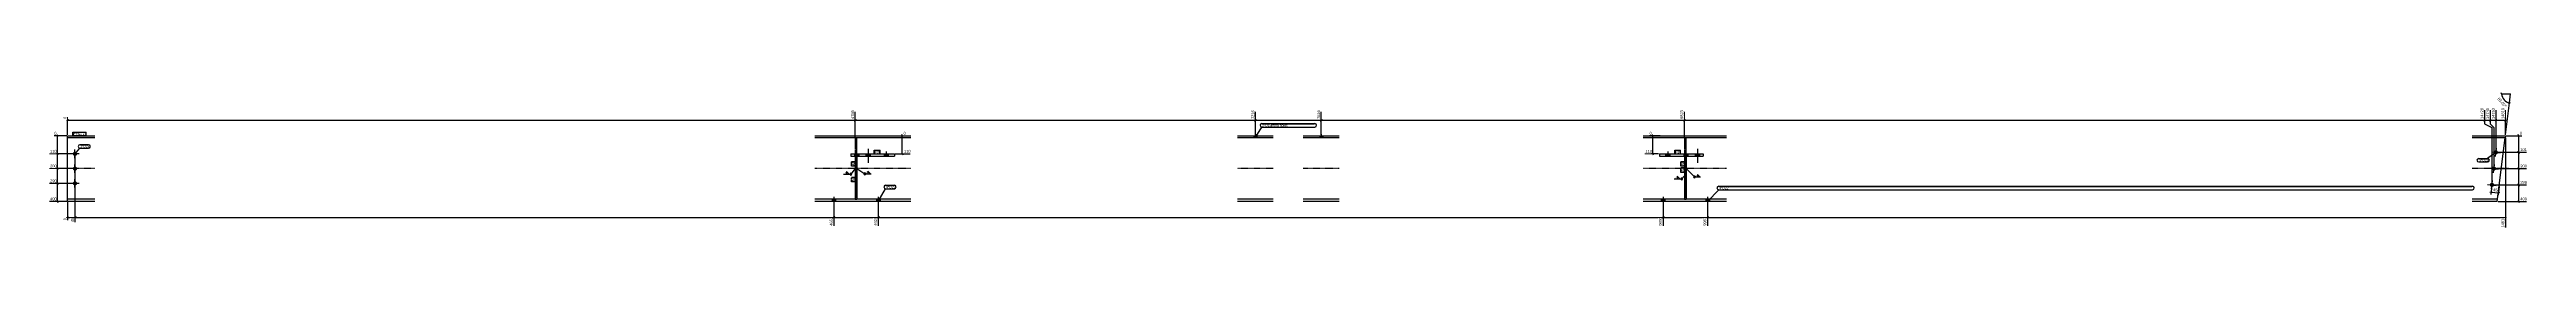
# Model space of a CAD drawing. Header units: millimetres. Extents: x 10 to 57393, y 7 to 4887.
# Drawn here: x 10 to 15058, y 7 to 832 of the extents above; entities that cross this region are included whole.
import ezdxf

# ---------------------------------------------------------------- set-up
doc = ezdxf.new("R2010")
doc.units = ezdxf.units.MM
doc.linetypes.add('DXK_LINE_DOT2', pattern=[3.9198, 1.9599, -1.9599])
doc.linetypes.add('DXK_LINE_DOT3', pattern=[5.9187, 2.979, -0.9799, 0.9799, -0.9799])
for name, color, linetype in [('MÅLSÆTNING', 7, 'Continuous'), ('STÅL', 7, 'Continuous'), ('TEKST', 7, 'Continuous')]:
    doc.layers.add(name, color=color, linetype=linetype)
doc.styles.add('Arial Narrow', font='ARIALN.TTF', dxfattribs={"height": 0.2})

msp = doc.modelspace()

# ---------------------------------------------------------------- hatches: boundary and pattern name
at = {"layer": 'STÅL', "linetype": 'Continuous'}
for points in [[(152, 460, -1), (178, 460, -1)], [(4926, 460), (4900, 460), (4900, 445), (4926, 445)], [(4996, 460), (4970, 460), (4970, 445), (4996, 445)], [(5080, 445), (5106, 445), (5106, 460), (5080, 460)], [(7345, 570), (7327, 570), (7327, 557), (7345, 557)], [(7745, 570), (7727, 570), (7727, 557), (7745, 557)], [(9828, 445), (9854, 445), (9854, 460), (9828, 460)], [(9964, 460), (9938, 460), (9938, 445), (9964, 445)], [(10034, 460), (10008, 460), (10008, 445), (10034, 445)], [(14860, 471, -1), (14885, 468, -1)], [(152, 370, -1), (178, 370, -1)], [(14847, 372, -1), (14873, 369, -1)], [(152, 280, -1), (178, 280, -1)], [(4786, 184), (4764, 184), (4764, 170), (4786, 170)], [(4786, 184), (4764, 184), (4764, 170), (4786, 170)], [(5056, 184), (5034, 184), (5034, 170), (5056, 170)], [(5056, 184), (5034, 184), (5034, 170), (5056, 170)], [(9824, 184), (9802, 184), (9802, 170), (9824, 170)], [(9824, 184), (9802, 184), (9802, 170), (9824, 170)], [(10094, 184), (10072, 184), (10072, 170), (10094, 170)], [(10094, 184), (10072, 184), (10072, 170), (10094, 170)], [(14835, 273, -1), (14861, 269, -1)]]:
    msp.add_hatch(color=96, dxfattribs=at).paths.add_polyline_path(points)

# ---------------------------------------------------------------- linework, layer by layer
at = {"layer": 'MÅLSÆTNING', "color": 7, "linetype": 'Continuous'}
for p, q in [((14910, 818), (14905, 832)), ((14908, 825), (14962, 825)), ((127, 668), (113, 662)), ((120, 575), (120, 684)), ((120, 665), (4905, 665)), ((4898, 662), (4912, 668)), ((4905, 560), (4905, 716)), ((7343, 668), (7329, 662)), ((7329, 662), (7343, 668)), ((7336, 573), (7336, 716)), ((7336, 573), (7336, 716)), ((7336, 665), (7736, 665)), ((7729, 662), (7743, 668)), ((7736, 575), (7736, 716)), ((9949, 668), (9936, 662)), ((9936, 662), (9949, 668)), ((9943, 561), (9943, 716)), ((9943, 561), (9943, 716)), ((9943, 665), (14803, 665)), ((14796, 662), (14810, 668)), ((14803, 727), (14803, 642)), ((14879, 668), (14866, 662)), ((14873, 474), (14873, 727)), ((14873, 665), (14930, 665)), ((14924, 662), (14937, 668)), ((14930, 575), (14930, 727)), ((160, 460), (11, 460)), ((160, 460), (11, 460)), ((115, 570), (39, 570)), ((61, 564), (55, 577)), ((55, 467), (61, 454)), ((61, 454), (55, 467)), ((58, 460), (58, 570)), ((58, 370), (58, 460)), ((165, 454), (165, 44)), ((165, 454), (165, 44)), ((5148, 460), (5238, 460)), ((5150, 570), (5210, 570)), ((5194, 564), (5189, 577)), ((5189, 467), (5194, 454)), ((5191, 460), (5191, 570)), ((9786, 460), (9703, 460)), ((9796, 570), (9731, 570)), ((9752, 564), (9747, 577)), ((9747, 467), (9752, 454)), ((9750, 460), (9750, 570)), ((14930, 558), (14930, 11)), ((14935, 570), (15029, 570)), ((15013, 564), (15008, 577)), ((160, 370), (11, 370)), ((160, 370), (11, 370)), ((55, 377), (61, 364)), ((61, 364), (55, 377)), ((58, 280), (58, 370)), ((14865, 370), (15058, 370)), ((15013, 364), (15008, 377)), ((15011, 271), (15011, 370)), ((160, 280), (11, 280)), ((160, 280), (11, 280)), ((115, 170), (11, 170)), ((55, 287), (61, 274)), ((61, 274), (55, 287)), ((55, 177), (61, 164)), ((58, 170), (58, 280)), ((120, 166), (120, 55)), ((4775, 151), (4775, 22)), ((5045, 151), (5045, 22)), ((9813, 151), (9813, 22)), ((10083, 151), (10083, 22)), ((10083, 151), (10083, 22)), ((14836, 226), (14850, 229)), ((14848, 267), (14841, 213)), ((14843, 227), (14888, 222)), ((14853, 271), (15058, 271)), ((14895, 224), (14880, 220)), ((14892, 261), (14886, 208)), ((15008, 278), (15013, 264)), ((15013, 264), (15008, 278)), ((15008, 177), (15013, 164)), ((15011, 170), (15011, 271)), ((113, 71), (127, 76)), ((120, 73), (165, 73)), ((172, 76), (158, 71)), ((172, 76), (158, 71)), ((165, 73), (4775, 73)), ((4768, 71), (4782, 76)), ((5038, 71), (5052, 76)), ((9806, 71), (9819, 76)), ((10089, 76), (10076, 71)), ((10076, 71), (10089, 76)), ((10083, 73), (14930, 73)), ((14924, 71), (14937, 76))]:
    msp.add_line(p, q, dxfattribs=at)
at = {"layer": 'STÅL', "color": 2, "linetype": 'Continuous'}
for p, q in [((120, 184), (120, 570)), ((120, 570), (286, 570)), ((286, 557), (120, 557)), ((4660, 570), (5243, 570)), ((5243, 557), (4660, 557)), ((4878, 460), (5143, 460)), ((4878, 460), (4878, 445)), ((5143, 460), (5143, 445)), ((7227, 570), (7445, 570)), ((7445, 557), (7227, 557)), ((7627, 570), (7845, 570)), ((7845, 557), (7627, 557)), ((9691, 570), (10198, 570)), ((10198, 557), (9691, 557)), ((9791, 460), (10056, 460)), ((9791, 460), (9791, 445)), ((10056, 460), (10056, 445)), ((14728, 570), (14930, 570)), ((14929, 557), (14728, 557)), ((14881, 170), (14929, 557)), ((14930, 570), (14929, 557)), ((4878, 445), (5143, 445)), ((4905, 445), (4905, 184)), ((4905, 445), (4915, 445)), ((4915, 445), (4915, 184)), ((9791, 445), (10056, 445)), ((9943, 445), (9943, 184)), ((9943, 445), (9953, 445)), ((9953, 445), (9953, 184)), ((120, 170), (120, 184)), ((286, 184), (120, 184)), ((286, 170), (120, 170)), ((5243, 184), (4660, 184)), ((5243, 170), (4660, 170)), ((7445, 184), (7227, 184)), ((7445, 170), (7227, 170)), ((7845, 184), (7627, 184)), ((7845, 170), (7627, 170)), ((10198, 184), (9691, 184)), ((10198, 170), (9691, 170)), ((14883, 184), (14728, 184)), ((14881, 170), (14728, 170))]:
    msp.add_line(p, q, dxfattribs=at)
at = {"layer": 'STÅL', "color": 96, "linetype": 'Continuous'}
for p, q in [((191, 460), (139, 460)), ((165, 434), (165, 486)), ((4900, 460), (4900, 445)), ((4913, 490), (4913, 405)), ((4926, 460), (4926, 445)), ((4970, 460), (4970, 445)), ((4983, 490), (4983, 405)), ((4996, 460), (4996, 445)), ((5080, 460), (5080, 445)), ((5093, 475), (5093, 445)), ((5106, 460), (5106, 445)), ((7327, 570), (7327, 557)), ((7336, 580), (7336, 557)), ((7345, 570), (7345, 557)), ((7727, 570), (7727, 557)), ((7736, 580), (7736, 557)), ((7745, 570), (7745, 557)), ((9828, 460), (9828, 445)), ((9841, 475), (9841, 445)), ((9854, 460), (9854, 445)), ((9938, 460), (9938, 445)), ((9951, 490), (9951, 405)), ((9964, 460), (9964, 445)), ((10008, 460), (10008, 445)), ((10021, 490), (10021, 405)), ((10034, 460), (10034, 445)), ((14847, 473), (14898, 466)), ((14869, 444), (14876, 495)), ((191, 370), (139, 370)), ((165, 344), (165, 396)), ((165, 254), (165, 306)), ((14835, 373), (14886, 367)), ((14857, 344), (14864, 396)), ((191, 280), (139, 280)), ((4764, 184), (4764, 170)), ((4764, 184), (4764, 170)), ((4775, 197), (4775, 124)), ((4775, 197), (4775, 124)), ((4786, 184), (4786, 170)), ((4786, 184), (4786, 170)), ((5034, 184), (5034, 170)), ((5034, 184), (5034, 170)), ((5045, 197), (5045, 124)), ((5045, 197), (5045, 124)), ((5056, 184), (5056, 170)), ((5056, 184), (5056, 170)), ((9802, 184), (9802, 170)), ((9802, 184), (9802, 170)), ((9813, 197), (9813, 124)), ((9813, 197), (9813, 124)), ((9824, 184), (9824, 170)), ((9824, 184), (9824, 170)), ((10072, 184), (10072, 170)), ((10072, 184), (10072, 170)), ((10083, 197), (10083, 124)), ((10083, 197), (10083, 124)), ((10094, 184), (10094, 170)), ((10094, 184), (10094, 170)), ((14822, 274), (14874, 268)), ((14845, 245), (14851, 297))]:
    msp.add_line(p, q, dxfattribs=at)
at = {"layer": 'STÅL', "color": 7, "linetype": 'DXK_LINE_DOT2'}
for p, q in [((4905, 556), (4905, 185)), ((4915, 556), (4905, 556)), ((4915, 185), (4915, 556)), ((9943, 556), (9943, 185)), ((9953, 556), (9943, 556)), ((9953, 185), (9953, 556)), ((14928, 555), (14926, 536)), ((4905, 185), (4915, 185)), ((4905, 184), (4915, 184)), ((9943, 185), (9953, 185)), ((9943, 184), (9953, 184))]:
    msp.add_line(p, q, dxfattribs=at)
at = {"layer": 'STÅL', "color": 7, "linetype": 'DXK_LINE_DOT3'}
for p, q in [((286, 370), (75, 370)), ((5243, 370), (4660, 370)), ((7445, 370), (7227, 370)), ((7845, 370), (7627, 370)), ((10198, 370), (9691, 370)), ((14951, 370), (14728, 370))]:
    msp.add_line(p, q, dxfattribs=at)

# ---------------------------------------------------------------- next in the draw order: wipeouts: each hides what was drawn before it
at = {"color": 0, "linetype": 'Continuous'}
for points in [[(116, 687), (91, 687), (91, 669), (116, 669)], [(4901, 720), (4876, 720), (4876, 669), (4901, 669)], [(7732, 720), (7707, 720), (7707, 669), (7732, 669)], [(14927, 731), (14901, 731), (14901, 669), (14927, 669)], [(51, 464), (51, 489), (10, 489), (10, 464)], [(5213, 574), (5213, 599), (5195, 599), (5195, 574)], [(5239, 464), (5239, 489), (5199, 489), (5199, 464)], [(9742, 464), (9742, 489), (9702, 489), (9702, 464)], [(9746, 574), (9746, 599), (9727, 599), (9727, 574)], [(15058, 374), (15058, 399), (15018, 399), (15018, 374)], [(51, 174), (51, 199), (10, 199), (10, 174)], [(161, 69), (136, 69), (136, 40), (161, 40)], [(4771, 69), (4746, 69), (4746, 18), (4771, 18)], [(14927, 69), (14901, 69), (14901, 7), (14927, 7)]]:
    msp.add_wipeout(points, dxfattribs=at).dxf.layer = 'MÅLSÆTNING'
at = {"color": 0}
for points in [[(245, 498), (245, 513), (197, 513), (197, 498)], [(5053, 463), (5053, 479), (5024, 479), (5024, 463)], [(4902, 409), (4886, 409), (4886, 388), (4902, 388)], [(9939, 409), (9924, 409), (9924, 388), (9939, 388)], [(5141, 250), (5141, 266), (5093, 266), (5093, 250)], [(14728, 244), (14728, 260), (10154, 260), (10154, 244)]]:
    msp.add_wipeout(points, dxfattribs=at).dxf.layer = 'TEKST'

# ---------------------------------------------------------------- next in the draw order: linework, layer by layer
at = {"layer": 'MÅLSÆTNING', "color": 7, "linetype": 'Continuous'}
for p, q in [((14931, 575), (14955, 771)), ((14948, 769), (14962, 773)), ((14955, 771), (14962, 825)), ((4912, 668), (4898, 662)), ((4905, 560), (4905, 716)), ((4905, 665), (7336, 665)), ((7743, 668), (7729, 662)), ((7736, 575), (7736, 716)), ((7736, 665), (9943, 665)), ((14803, 642), (14848, 620)), ((14848, 620), (14848, 276)), ((14877, 470), (15058, 470)), ((14877, 470), (15058, 470)), ((15008, 476), (15013, 463)), ((15013, 463), (15008, 476)), ((15011, 470), (15011, 570)), ((15011, 370), (15011, 470)), ((14865, 370), (15058, 370)), ((15008, 377), (15013, 364)), ((4775, 151), (4775, 22)), ((4782, 76), (4768, 71)), ((4775, 73), (5045, 73))]:
    msp.add_line(p, q, dxfattribs=at)
msp.add_arc((14962, 825), 54, 180, 263, dxfattribs=at)

# ---------------------------------------------------------------- next in the draw order: texts
at = {"layer": 'MÅLSÆTNING', "color": 3, "linetype": 'Continuous', "style": 'Arial Narrow'}
for s, p in [('0', (113, 673)), ('4785', (4898, 673)), ('7616', (7729, 673)), ('14810', (14923, 673)), ('4655', (4768, 22)), ('14810', (14923, 11))]:
    msp.add_text(s, height=17.2, rotation=90.0002, dxfattribs=at).set_placement(p)
for s, p in [('110', (14, 467)), ('0', (5199, 577)), ('110', (5202, 467)), ('110', (9706, 467)), ('0', (9731, 577)), ('200', (15021, 377)), ('400', (14, 177))]:
    msp.add_text(s, height=17.2, dxfattribs=at).set_placement(p)

# ---------------------------------------------------------------- next in the draw order: wipeouts: each hides what was drawn before it
at = {"color": 0, "linetype": 'Continuous'}
msp.add_wipeout([(116, 69), (91, 69), (91, 51), (116, 51)], dxfattribs=at).dxf.layer = 'MÅLSÆTNING'
at = {"color": 0}
for points in [[(245, 498), (245, 513), (197, 513), (197, 498)], [(5053, 463), (5053, 479), (5024, 479), (5024, 463)], [(4902, 409), (4886, 409), (4886, 388), (4902, 388)], [(9939, 409), (9924, 409), (9924, 388), (9939, 388)], [(5141, 250), (5141, 266), (5093, 266), (5093, 250)], [(14728, 244), (14728, 260), (10154, 260), (10154, 244)]]:
    msp.add_wipeout(points, dxfattribs=at).dxf.layer = 'TEKST'

# ---------------------------------------------------------------- next in the draw order: linework, layer by layer
at = {"layer": 'TEKST', "color": 7, "linetype": 'Continuous'}
for p, q in [((165, 459), (195, 495)), ((195, 516), (248, 516)), ((195, 495), (248, 495)), ((5021, 482), (5056, 482)), ((5021, 461), (5021, 482)), ((5021, 461), (5056, 461)), ((5056, 461), (5056, 482)), ((4883, 385), (4883, 411)), ((4905, 411), (4883, 411)), ((4905, 385), (4883, 385)), ((4905, 385), (4905, 411)), ((9921, 385), (9921, 411)), ((9942, 411), (9921, 411)), ((9942, 385), (9921, 385)), ((9942, 385), (9942, 411)), ((5045, 170), (5090, 247)), ((5090, 269), (5143, 269)), ((5090, 247), (5143, 247)), ((10083, 170), (10151, 241)), ((10151, 263), (14730, 263)), ((10151, 241), (14730, 241))]:
    msp.add_line(p, q, dxfattribs=at)
for centre, start, end in [((195, 505), 90, 270), ((248, 505), 270, 90), ((5090, 258), 90, 270), ((5143, 258), 270, 90), ((10151, 252), 90, 270), ((14730, 252), 270, 90)]:
    msp.add_arc(centre, 10.6, start, end, dxfattribs=at)

# ---------------------------------------------------------------- next in the draw order: texts
at = {"layer": 'MÅLSÆTNING', "color": 3, "linetype": 'Continuous', "style": 'Arial Narrow'}
for s, p in [('0', (113, 55)), ('45', (158, 44))]:
    msp.add_text(s, height=17.2, rotation=90.0002, dxfattribs=at).set_placement(p)
at = {"layer": 'TEKST', "color": 3, "style": 'Arial Narrow'}
for s, p in [('3*D26', (197, 498)), ('F38', (5024, 463)), ('4*D22', (5093, 250)), ('4*D22', (10154, 244))]:
    msp.add_text(s, height=15, dxfattribs=at).set_placement(p)
for p in [(4902, 388), (9939, 388)]:
    msp.add_text('A5', height=15, rotation=90.0002, dxfattribs=at).set_placement(p)

# ---------------------------------------------------------------- next in the draw order: wipeouts: each hides what was drawn before it
at = {"color": 0}
msp.add_wipeout([(14919, 743), (14938, 760), (14894, 810), (14875, 793)], dxfattribs=at).dxf.layer = 'MÅLSÆTNING'
at = {"color": 0, "linetype": 'Continuous'}
for points in [[(7332, 720), (7307, 720), (7307, 669), (7332, 669)], [(9939, 720), (9914, 720), (9914, 669), (9939, 669)], [(14800, 731), (14774, 731), (14774, 669), (14800, 669)], [(54, 574), (54, 599), (36, 599), (36, 574)], [(15033, 574), (15033, 599), (15015, 599), (15015, 574)], [(15058, 473), (15058, 498), (15018, 498), (15018, 473)], [(51, 374), (51, 399), (10, 399), (10, 374)], [(5041, 69), (5016, 69), (5016, 18), (5041, 18)]]:
    msp.add_wipeout(points, dxfattribs=at).dxf.layer = 'MÅLSÆTNING'

# ---------------------------------------------------------------- next in the draw order: linework, layer by layer
at = {"layer": 'MÅLSÆTNING', "color": 7, "linetype": 'Continuous'}
for p, q in [((14796, 662), (14810, 668)), ((14803, 727), (14803, 642)), ((14803, 665), (14838, 665)), ((14803, 642), (14848, 620)), ((14845, 668), (14831, 662)), ((14838, 727), (14838, 642)), ((14838, 642), (14860, 620)), ((14848, 620), (14848, 276)), ((14860, 620), (14860, 375)), ((5045, 151), (5045, 22)), ((5052, 76), (5038, 71)), ((5045, 73), (9813, 73))]:
    msp.add_line(p, q, dxfattribs=at)

# ---------------------------------------------------------------- next in the draw order: texts
at = {"layer": 'MÅLSÆTNING', "color": 3, "style": 'Arial Narrow'}
msp.add_text('83.00°', height=17.2, rotation=-48.5009, dxfattribs=at).set_placement((14880, 793))
at = {"layer": 'MÅLSÆTNING', "color": 3, "linetype": 'Continuous', "style": 'Arial Narrow'}
for s, p in [('7216', (7329, 673)), ('9823', (9935, 673)), ('14728', (14796, 673)), ('4925', (5038, 22))]:
    msp.add_text(s, height=17.2, rotation=90.0002, dxfattribs=at).set_placement(p)
for s, p in [('0', (39, 577)), ('0', (15018, 577)), ('101', (15021, 477)), ('200', (14, 377))]:
    msp.add_text(s, height=17.2, dxfattribs=at).set_placement(p)

# ---------------------------------------------------------------- next in the draw order: wipeouts: each hides what was drawn before it
at = {"color": 0}
for points in [[(185, 573), (185, 589), (156, 589), (156, 573)], [(9916, 463), (9916, 479), (9887, 479), (9887, 463)], [(4902, 313), (4886, 313), (4886, 292), (4902, 292)], [(9939, 371), (9924, 371), (9924, 350), (9939, 350)]]:
    msp.add_wipeout(points, dxfattribs=at).dxf.layer = 'TEKST'

# ---------------------------------------------------------------- next in the draw order: wipeouts: each hides what was drawn before it
at = {"color": 0, "linetype": 'Continuous'}
for points in [[(14834, 731), (14809, 731), (14809, 669), (14834, 669)], [(51, 284), (51, 309), (10, 309), (10, 284)], [(9809, 69), (9784, 69), (9784, 18), (9809, 18)]]:
    msp.add_wipeout(points, dxfattribs=at).dxf.layer = 'MÅLSÆTNING'
at = {"color": 0}
for points, layer in [([(14880, 226), (14883, 251), (14854, 255), (14851, 230)], 'MÅLSÆTNING'), ([(7425, 626), (7425, 642), (7377, 642), (7377, 626)], 'TEKST'), ([(185, 573), (185, 589), (156, 589), (156, 573)], 'TEKST'), ([(9916, 463), (9916, 479), (9887, 479), (9887, 463)], 'TEKST'), ([(4902, 313), (4886, 313), (4886, 292), (4902, 292)], 'TEKST'), ([(9939, 371), (9924, 371), (9924, 350), (9939, 350)], 'TEKST')]:
    msp.add_wipeout(points, dxfattribs=at).dxf.layer = layer

# ---------------------------------------------------------------- next in the draw order: linework, layer by layer
at = {"layer": 'MÅLSÆTNING', "color": 7, "linetype": 'Continuous'}
for p, q in [((14831, 662), (14845, 668)), ((14838, 727), (14838, 642)), ((14838, 665), (14873, 665)), ((14838, 642), (14860, 620)), ((14860, 620), (14860, 375)), ((14879, 668), (14866, 662)), ((14873, 474), (14873, 727)), ((9813, 151), (9813, 22)), ((14853, 271), (15058, 271)), ((14886, 170), (15058, 170)), ((9819, 76), (9806, 71)), ((9813, 73), (10083, 73))]:
    msp.add_line(p, q, dxfattribs=at)
at = {"layer": 'TEKST', "color": 7, "linetype": 'Continuous'}
for p, q in [((9884, 482), (9919, 482)), ((9884, 461), (9884, 482)), ((9884, 461), (9919, 461)), ((9919, 461), (9919, 482))]:
    msp.add_line(p, q, dxfattribs=at)
at = {"layer": 'TEKST', "color": 7, "linetype": 'DXK_LINE_DOT2'}
for p, q in [((4883, 289), (4883, 315)), ((4905, 315), (4883, 315)), ((4905, 289), (4905, 315)), ((9921, 347), (9921, 374)), ((9942, 374), (9921, 374)), ((9942, 347), (9921, 347)), ((9942, 347), (9942, 374)), ((4905, 289), (4883, 289))]:
    msp.add_line(p, q, dxfattribs=at)

# ---------------------------------------------------------------- next in the draw order: texts
at = {"layer": 'MÅLSÆTNING', "color": 3, "linetype": 'Continuous', "style": 'Arial Narrow'}
for s, p in [('14740', (14831, 673)), ('9693', (9805, 22))]:
    msp.add_text(s, height=17.2, rotation=90.0002, dxfattribs=at).set_placement(p)
msp.add_text('290', height=17.2, dxfattribs=at).set_placement((14, 287))
at = {"layer": 'MÅLSÆTNING', "color": 3, "style": 'Arial Narrow'}
msp.add_text('45', height=17.2, rotation=-7.0015, dxfattribs=at).set_placement((14855, 233))
at = {"layer": 'TEKST', "color": 3, "style": 'Arial Narrow'}
msp.add_text('F38', height=15, dxfattribs=at).set_placement((9887, 463))
for p in [(4902, 292), (9939, 350)]:
    msp.add_text('A4', height=15, rotation=90.0002, dxfattribs=at).set_placement(p)

# ---------------------------------------------------------------- next in the draw order: wipeouts: each hides what was drawn before it
at = {"color": 0}
for points in [[(7425, 626), (7425, 642), (7377, 642), (7377, 626)], [(230, 573), (230, 585), (189, 585), (189, 573)]]:
    msp.add_wipeout(points, dxfattribs=at).dxf.layer = 'TEKST'

# ---------------------------------------------------------------- next in the draw order: wipeouts: each hides what was drawn before it
at = {"color": 0, "linetype": 'Continuous'}
for points in [[(14869, 731), (14844, 731), (14844, 669), (14869, 669)], [(15058, 275), (15058, 300), (15018, 300), (15018, 275)], [(15058, 174), (15058, 199), (15018, 199), (15018, 174)], [(10079, 69), (10054, 69), (10054, 18), (10079, 18)]]:
    msp.add_wipeout(points, dxfattribs=at).dxf.layer = 'MÅLSÆTNING'
at = {"color": 0}
for points in [[(7694, 626), (7694, 642), (7430, 642), (7430, 626)], [(230, 573), (230, 585), (189, 585), (189, 573)], [(4980, 339), (4980, 352), (4971, 352), (4971, 339)], [(10019, 320), (10019, 333), (10010, 333), (10010, 320)], [(14819, 414), (14819, 429), (14771, 429), (14771, 414)]]:
    msp.add_wipeout(points, dxfattribs=at).dxf.layer = 'TEKST'

# ---------------------------------------------------------------- next in the draw order: hatches: boundary and pattern name
at = {"layer": 'TEKST', "linetype": 'Continuous'}
for points in [[(4923, 362), (4915, 370), (4926, 366)], [(9958, 360), (9953, 370), (9962, 364)]]:
    msp.add_hatch(color=3, dxfattribs=at).paths.add_polyline_path(points)

# ---------------------------------------------------------------- next in the draw order: linework, layer by layer
at = {"layer": 'TEKST', "color": 7, "linetype": 'Continuous'}
for p, q in [((153, 592), (233, 592)), ((153, 571), (153, 592)), ((153, 571), (233, 571)), ((233, 571), (233, 592))]:
    msp.add_line(p, q, dxfattribs=at)
at = {"layer": 'TEKST', "color": 3, "linetype": 'Continuous'}
for p, q in [((4915, 370), (4964, 338)), ((4964, 338), (5002, 338)), ((4998, 338), (4982, 354)), ((4982, 354), (4982, 338)), ((4982, 338), (4998, 338)), ((9953, 370), (10003, 319)), ((10003, 319), (10040, 319)), ((10037, 319), (10021, 335)), ((10021, 335), (10021, 319)), ((10021, 319), (10037, 319))]:
    msp.add_line(p, q, dxfattribs=at)
for centre, start, end in [((4964, 338), 90, 270), ((4964, 338), 270, 90), ((10003, 319), 90, 270), ((10003, 319), 270, 90)]:
    msp.add_arc(centre, 5.62, start, end, dxfattribs=at)

# ---------------------------------------------------------------- next in the draw order: texts
at = {"layer": 'MÅLSÆTNING', "color": 3, "linetype": 'Continuous', "style": 'Arial Narrow'}
for s, p in [('14753', (14865, 673)), ('9963', (10075, 22))]:
    msp.add_text(s, height=17.2, rotation=90.0002, dxfattribs=at).set_placement(p)
for s, p in [('299', (15021, 278)), ('400', (15021, 177))]:
    msp.add_text(s, height=17.2, dxfattribs=at).set_placement(p)
at = {"layer": 'TEKST', "color": 3, "style": 'Arial Narrow'}
for s, height, p in [('d13', 15, (156, 573)), ('IPE400', 10.7, (189, 573)), ('3', 10.7, (4972, 340)), ('3', 10.7, (10011, 321))]:
    msp.add_text(s, height=height, dxfattribs=at).set_placement(p)

# ---------------------------------------------------------------- next in the draw order: wipeouts: each hides what was drawn before it
at = {"color": 0}
for points in [[(7694, 626), (7694, 642), (7430, 642), (7430, 626)], [(14819, 414), (14819, 429), (14771, 429), (14771, 414)]]:
    msp.add_wipeout(points, dxfattribs=at).dxf.layer = 'TEKST'

# ---------------------------------------------------------------- next in the draw order: linework, layer by layer
at = {"layer": 'TEKST', "color": 7, "linetype": 'Continuous'}
for p, q in [((7338, 564), (7375, 623)), ((7375, 644), (7697, 644)), ((7375, 623), (7697, 623)), ((14873, 470), (14822, 432)), ((14768, 432), (14822, 432)), ((14768, 411), (14822, 411))]:
    msp.add_line(p, q, dxfattribs=at)
for centre, start, end in [((7375, 634), 90, 270), ((7697, 634), 270, 90), ((14768, 421), 90, 270), ((14822, 421), 270, 90)]:
    msp.add_arc(centre, 10.6, start, end, dxfattribs=at)

# ---------------------------------------------------------------- next in the draw order: texts
at = {"layer": 'TEKST', "color": 3, "style": 'Arial Narrow'}
for s, height, p in [('2*D18', 15, (7377, 626)), ('lifting holes', 15.03, (7430, 626)), ('3*D26', 15, (14771, 414))]:
    msp.add_text(s, height=height, dxfattribs=at).set_placement(p)

# ---------------------------------------------------------------- next in the draw order: wipeouts: each hides what was drawn before it
at = {"color": 0}
for points in [[(4850, 338), (4850, 351), (4841, 351), (4841, 338)], [(9897, 309), (9897, 322), (9888, 322), (9888, 309)]]:
    msp.add_wipeout(points, dxfattribs=at).dxf.layer = 'TEKST'

# ---------------------------------------------------------------- next in the draw order: hatches: boundary and pattern name
at = {"layer": 'TEKST', "linetype": 'Continuous'}
for points in [[(4896, 363), (4905, 370), (4900, 360)], [(9933, 318), (9943, 325), (9937, 315)]]:
    msp.add_hatch(color=3, dxfattribs=at).paths.add_polyline_path(points)

# ---------------------------------------------------------------- next in the draw order: linework, layer by layer
at = {"layer": 'TEKST', "color": 3, "linetype": 'Continuous'}
for p, q in [((4834, 336), (4879, 336)), ((4868, 336), (4852, 352)), ((4852, 352), (4852, 336)), ((4852, 336), (4868, 336)), ((4905, 370), (4879, 336)), ((9881, 307), (9926, 307)), ((9915, 307), (9899, 323)), ((9899, 323), (9899, 307)), ((9899, 307), (9915, 307)), ((9943, 325), (9926, 307))]:
    msp.add_line(p, q, dxfattribs=at)
for centre, start, end in [((4879, 336), 90, 270), ((4879, 336), 270, 90), ((9926, 307), 90, 270), ((9926, 307), 270, 90)]:
    msp.add_arc(centre, 5.62, start, end, dxfattribs=at)

# ---------------------------------------------------------------- next in the draw order: texts
at = {"layer": 'TEKST', "color": 3, "style": 'Arial Narrow'}
for p in [(4842, 339), (9889, 309)]:
    msp.add_text('3', height=10.7, dxfattribs=at).set_placement(p)

doc.saveas('drawing.dxf')
